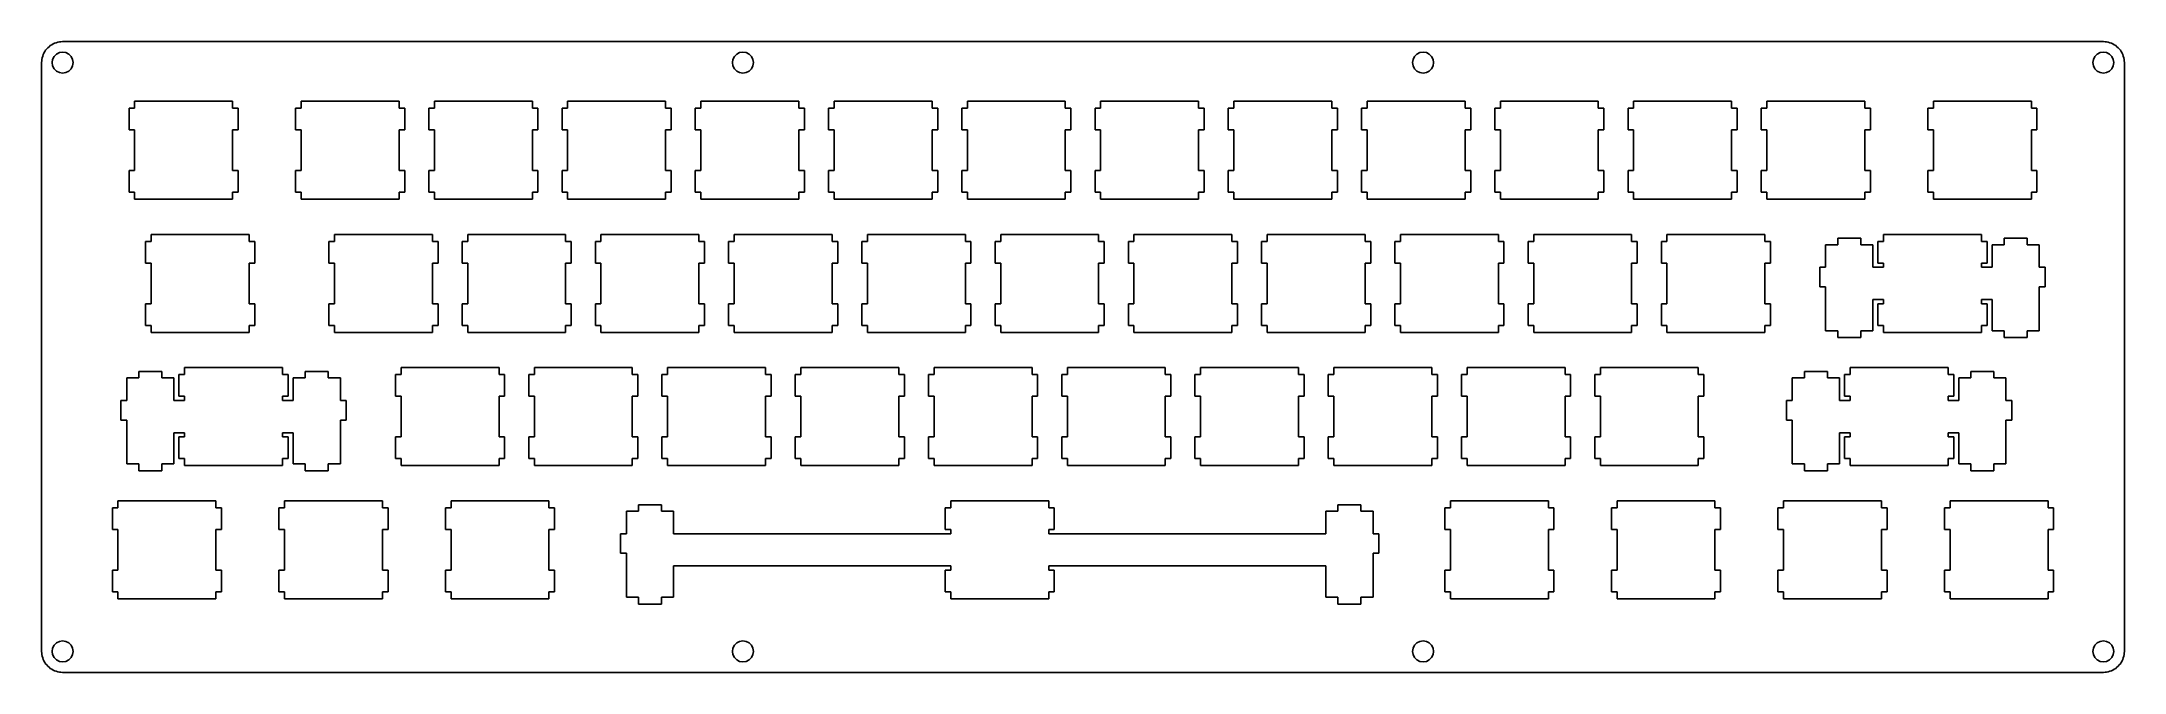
# Model space of a CAD drawing. Extents: x 0 to 298, y 0 to 90.
import ezdxf

# ---------------------------------------------------------------- set-up
doc = ezdxf.new("R2010")
doc.units = 0
doc.layers.get('0').update_dxf_attribs({"linetype": 'CONTINUOUS'})

msp = doc.modelspace()

# ---------------------------------------------------------------- linework, layer by layer
at = {"color": 0}
for p, q in [((0.81304, 89.2295), (0.97289, 89.4016)), ((0.97289, 89.4016), (1.14515, 89.5615)), ((1.14515, 89.5615), (1.33119, 89.7075)), ((1.33119, 89.7075), (1.52687, 89.837)), ((1.52687, 89.837), (1.7322, 89.9541)), ((1.7322, 89.9541), (1.94579, 90.0522)), ((1.94579, 90.0522), (2.16628, 90.1333)), ((2.16628, 90.1333), (2.39365, 90.1982)), ((2.39365, 90.1982), (2.62516, 90.2437)), ((2.62516, 90.2437), (2.85943, 90.2712)), ((2.85943, 90.2712), (3.09507, 90.2808)), ((3.09507, 90.2808), (294.846, 90.2794)), ((294.846, 90.2794), (295.081, 90.2712)), ((295.081, 90.2712), (295.315, 90.2437)), ((295.315, 90.2437), (295.545, 90.1982)), ((295.545, 90.1982), (295.772, 90.1333)), ((295.772, 90.1333), (295.994, 90.0522)), ((295.994, 90.0522), (296.207, 89.9541)), ((296.207, 89.9541), (296.413, 89.837)), ((296.413, 89.837), (296.609, 89.7075)), ((296.609, 89.7075), (296.794, 89.5615)), ((296.794, 89.5615), (296.967, 89.4016)), ((296.967, 89.4016), (297.127, 89.2295)), ((0.09371, 3.07992), (0.09508, 87.2793)), ((0.09508, 87.2793), (0.10335, 87.515)), ((0.10335, 87.515), (0.13091, 87.7492)), ((0.13091, 87.7492), (0.17639, 87.981)), ((0.17639, 87.981), (0.24116, 88.2082)), ((0.24116, 88.2082), (0.32246, 88.4287)), ((0.32246, 88.4287), (0.4203, 88.6425)), ((0.4203, 88.6425), (0.53744, 88.8478)), ((0.53744, 88.8478), (0.66697, 89.0432)), ((0.66697, 89.0432), (0.81304, 89.2295)), ((1.66743, 87.744), (1.59439, 87.2793)), ((1.59439, 87.2793), (1.66743, 86.8165)), ((1.88102, 88.1613), (1.66743, 87.744)), ((1.66743, 86.8165), (1.88102, 86.3988)), ((2.21313, 88.4936), (1.88102, 88.1613)), ((1.88102, 86.3988), (2.21313, 86.0668)), ((2.63067, 88.707), (2.21313, 88.4936)), ((3.09507, 88.7801), (2.63067, 88.707)), ((3.55808, 88.707), (3.09507, 88.7801)), ((3.97563, 88.4936), (3.55808, 88.707)), ((4.30773, 88.1613), (3.97563, 88.4936)), ((3.97563, 86.0668), (4.30773, 86.3988)), ((4.52134, 87.744), (4.30773, 88.1613)), ((4.30773, 86.3988), (4.52134, 86.8165)), ((4.59437, 87.2793), (4.52134, 87.744)), ((4.52134, 86.8165), (4.59437, 87.2793)), ((98.9182, 87.744), (98.8452, 87.2793)), ((98.8452, 87.2793), (98.9182, 86.8165)), ((99.1306, 88.1613), (98.9182, 87.744)), ((98.9182, 86.8165), (99.1306, 86.3988)), ((99.4625, 88.4936), (99.1306, 88.1613)), ((99.1306, 86.3988), (99.4625, 86.0668)), ((99.8802, 88.707), (99.4625, 88.4936)), ((100.344, 88.7801), (99.8802, 88.707)), ((100.808, 88.707), (100.344, 88.7801)), ((101.226, 88.4936), (100.808, 88.707)), ((101.557, 88.1613), (101.226, 88.4936)), ((101.226, 86.0668), (101.557, 86.3988)), ((101.771, 87.744), (101.557, 88.1613)), ((101.557, 86.3988), (101.771, 86.8165)), ((101.845, 87.2793), (101.771, 87.744)), ((101.771, 86.8165), (101.845, 87.2793)), ((196.169, 87.744), (196.095, 87.2793)), ((196.095, 87.2793), (196.169, 86.8165)), ((196.382, 88.1613), (196.169, 87.744)), ((196.169, 86.8165), (196.382, 86.3988)), ((196.712, 88.4936), (196.382, 88.1613)), ((196.382, 86.3988), (196.712, 86.0668)), ((197.131, 88.707), (196.712, 88.4936)), ((197.594, 88.7801), (197.131, 88.707)), ((198.059, 88.707), (197.594, 88.7801)), ((198.476, 88.4936), (198.059, 88.707)), ((198.808, 88.1613), (198.476, 88.4936)), ((198.476, 86.0668), (198.808, 86.3988)), ((199.022, 87.744), (198.808, 88.1613)), ((198.808, 86.3988), (199.022, 86.8165)), ((199.095, 87.2793), (199.022, 87.744)), ((199.022, 86.8165), (199.095, 87.2793)), ((293.419, 87.744), (293.346, 87.2793)), ((293.346, 87.2793), (293.419, 86.8165)), ((293.632, 88.1613), (293.419, 87.744)), ((293.419, 86.8165), (293.632, 86.3988)), ((293.963, 88.4936), (293.632, 88.1613)), ((293.632, 86.3988), (293.963, 86.0668)), ((294.382, 88.707), (293.963, 88.4936)), ((294.846, 88.7801), (294.382, 88.707)), ((295.308, 88.707), (294.846, 88.7801)), ((295.727, 88.4936), (295.308, 88.707)), ((296.059, 88.1613), (295.727, 88.4936)), ((295.727, 86.0668), (296.059, 86.3988)), ((296.271, 87.744), (296.059, 88.1613)), ((296.059, 86.3988), (296.271, 86.8165)), ((296.346, 87.2793), (296.271, 87.744)), ((296.271, 86.8165), (296.346, 87.2793)), ((297.127, 89.2295), (297.273, 89.0432)), ((297.273, 89.0432), (297.403, 88.8478)), ((297.403, 88.8478), (297.518, 88.6425)), ((297.518, 88.6425), (297.616, 88.4287)), ((297.616, 88.4287), (297.699, 88.2082)), ((297.699, 88.2082), (297.762, 87.981)), ((297.762, 87.981), (297.809, 87.7492)), ((297.809, 87.7492), (297.835, 87.515)), ((297.835, 87.515), (297.846, 87.2793)), ((297.846, 87.2793), (297.846, 3.07854)), ((2.21313, 86.0668), (2.63067, 85.8531)), ((2.63067, 85.8531), (3.09507, 85.78)), ((3.09507, 85.78), (3.55808, 85.8531)), ((3.55808, 85.8531), (3.97563, 86.0668)), ((99.4625, 86.0668), (99.8802, 85.8531)), ((99.8802, 85.8531), (100.344, 85.78)), ((100.344, 85.78), (100.808, 85.8531)), ((100.808, 85.8531), (101.226, 86.0668)), ((196.712, 86.0668), (197.131, 85.8531)), ((197.131, 85.8531), (197.594, 85.78)), ((197.594, 85.78), (198.059, 85.8531)), ((198.059, 85.8531), (198.476, 86.0668)), ((293.963, 86.0668), (294.382, 85.8531)), ((294.382, 85.8531), (294.846, 85.78)), ((294.846, 85.78), (295.308, 85.8531)), ((295.308, 85.8531), (295.727, 86.0668)), ((13.3821, 80.7558), (12.5815, 80.7558)), ((12.5815, 80.7558), (12.5815, 77.6552)), ((13.3821, 81.7563), (13.3821, 80.7558)), ((27.3816, 81.7563), (13.3821, 81.7563)), ((27.3816, 80.7558), (27.3816, 81.7563)), ((28.1823, 80.7558), (27.3816, 80.7558)), ((28.1823, 77.6552), (28.1823, 80.7558)), ((37.1948, 80.7558), (36.3954, 80.7558)), ((36.3954, 80.7558), (36.3954, 77.6552)), ((37.1948, 81.7563), (37.1948, 80.7558)), ((51.1941, 81.7563), (37.1948, 81.7563)), ((51.1941, 80.7558), (51.1941, 81.7563)), ((51.9949, 80.7558), (51.1941, 80.7558)), ((51.9949, 77.6552), (51.9949, 80.7558)), ((56.2448, 80.7558), (55.4454, 80.7558)), ((55.4454, 80.7558), (55.4454, 77.6552)), ((56.2448, 81.7563), (56.2448, 80.7558)), ((70.2441, 81.7563), (56.2448, 81.7563)), ((70.2441, 80.7558), (70.2441, 81.7563)), ((71.0449, 80.7558), (70.2441, 80.7558)), ((71.0449, 77.6552), (71.0449, 80.7558)), ((75.2948, 80.7558), (74.4954, 80.7558)), ((74.4954, 80.7558), (74.4954, 77.6552)), ((75.2948, 81.7563), (75.2948, 80.7558)), ((89.2941, 81.7563), (75.2948, 81.7563)), ((89.2941, 80.7558), (89.2941, 81.7563)), ((90.0949, 80.7558), (89.2941, 80.7558)), ((90.0949, 77.6552), (90.0949, 80.7558)), ((94.3448, 80.7558), (93.5454, 80.7558)), ((93.5454, 80.7558), (93.5454, 77.6552)), ((94.3448, 81.7563), (94.3448, 80.7558)), ((108.344, 81.7563), (94.3448, 81.7563)), ((108.344, 80.7558), (108.344, 81.7563)), ((109.145, 80.7558), (108.344, 80.7558)), ((109.145, 77.6552), (109.145, 80.7558)), ((113.395, 80.7558), (112.595, 80.7558)), ((112.595, 80.7558), (112.595, 77.6552)), ((113.395, 81.7563), (113.395, 80.7558)), ((127.394, 81.7563), (113.395, 81.7563)), ((127.394, 80.7558), (127.394, 81.7563)), ((128.195, 80.7558), (127.394, 80.7558)), ((128.195, 77.6552), (128.195, 80.7558)), ((132.445, 80.7558), (131.644, 80.7558)), ((131.644, 80.7558), (131.644, 77.6552)), ((132.445, 81.7563), (132.445, 80.7558)), ((146.444, 81.7563), (132.445, 81.7563)), ((146.444, 80.7558), (146.444, 81.7563)), ((147.245, 80.7558), (146.444, 80.7558)), ((147.245, 77.6552), (147.245, 80.7558)), ((151.495, 80.7558), (150.695, 80.7558)), ((150.695, 80.7558), (150.695, 77.6552)), ((151.495, 81.7563), (151.495, 80.7558)), ((165.494, 81.7563), (151.495, 81.7563)), ((165.494, 80.7558), (165.494, 81.7563)), ((166.295, 80.7558), (165.494, 80.7558)), ((166.295, 77.6552), (166.295, 80.7558)), ((170.545, 80.7558), (169.745, 80.7558)), ((169.745, 80.7558), (169.745, 77.6552)), ((170.545, 81.7563), (170.545, 80.7558)), ((184.544, 81.7563), (170.545, 81.7563)), ((184.544, 80.7558), (184.544, 81.7563)), ((185.345, 80.7558), (184.544, 80.7558)), ((185.345, 77.6552), (185.345, 80.7558)), ((189.595, 80.7558), (188.795, 80.7558)), ((188.795, 80.7558), (188.795, 77.6552)), ((189.595, 81.7563), (189.595, 80.7558)), ((203.594, 81.7563), (189.595, 81.7563)), ((203.594, 80.7558), (203.594, 81.7563)), ((204.395, 80.7558), (203.594, 80.7558)), ((204.395, 77.6552), (204.395, 80.7558)), ((208.645, 80.7558), (207.845, 80.7558)), ((207.845, 80.7558), (207.845, 77.6552)), ((208.645, 81.7563), (208.645, 80.7558)), ((222.644, 81.7563), (208.645, 81.7563)), ((222.644, 80.7558), (222.644, 81.7563)), ((223.445, 80.7558), (222.644, 80.7558)), ((223.445, 77.6552), (223.445, 80.7558)), ((227.695, 80.7558), (226.895, 80.7558)), ((226.895, 80.7558), (226.895, 77.6552)), ((227.695, 81.7563), (227.695, 80.7558)), ((241.694, 81.7563), (227.695, 81.7563)), ((241.694, 80.7558), (241.694, 81.7563)), ((242.495, 80.7558), (241.694, 80.7558)), ((242.495, 77.6552), (242.495, 80.7558)), ((246.745, 80.7558), (245.945, 80.7558)), ((245.945, 80.7558), (245.945, 77.6552)), ((246.745, 81.7563), (246.745, 80.7558)), ((260.744, 81.7563), (246.745, 81.7563)), ((260.744, 80.7558), (260.744, 81.7563)), ((261.545, 80.7558), (260.744, 80.7558)), ((261.545, 77.6552), (261.545, 80.7558)), ((270.557, 80.7558), (269.756, 80.7558)), ((269.756, 80.7558), (269.756, 77.6552)), ((270.557, 81.7563), (270.557, 80.7558)), ((284.557, 81.7563), (270.557, 81.7563)), ((284.557, 80.7558), (284.557, 81.7563)), ((285.357, 80.7558), (284.557, 80.7558)), ((285.357, 77.6552), (285.357, 80.7558)), ((12.5815, 77.6552), (13.3821, 77.6552)), ((13.3821, 77.6552), (13.3821, 71.8566)), ((27.3816, 71.8566), (27.3816, 77.6552)), ((27.3816, 77.6552), (28.1823, 77.6552)), ((36.3954, 77.6552), (37.1948, 77.6552)), ((37.1948, 77.6552), (37.1948, 71.8566)), ((51.1941, 71.8566), (51.1941, 77.6552)), ((51.1941, 77.6552), (51.9949, 77.6552)), ((55.4454, 77.6552), (56.2448, 77.6552)), ((56.2448, 77.6552), (56.2448, 71.8566)), ((70.2441, 71.8566), (70.2441, 77.6552)), ((70.2441, 77.6552), (71.0449, 77.6552)), ((74.4954, 77.6552), (75.2948, 77.6552)), ((75.2948, 77.6552), (75.2948, 71.8566)), ((89.2941, 71.8566), (89.2941, 77.6552)), ((89.2941, 77.6552), (90.0949, 77.6552)), ((93.5454, 77.6552), (94.3448, 77.6552)), ((94.3448, 77.6552), (94.3448, 71.8566)), ((108.344, 71.8566), (108.344, 77.6552)), ((108.344, 77.6552), (109.145, 77.6552)), ((112.595, 77.6552), (113.395, 77.6552)), ((113.395, 77.6552), (113.395, 71.8566)), ((127.394, 71.8566), (127.394, 77.6552)), ((127.394, 77.6552), (128.195, 77.6552)), ((131.644, 77.6552), (132.445, 77.6552)), ((132.445, 77.6552), (132.445, 71.8566)), ((146.444, 71.8566), (146.444, 77.6552)), ((146.444, 77.6552), (147.245, 77.6552)), ((150.695, 77.6552), (151.495, 77.6552)), ((151.495, 77.6552), (151.495, 71.8566)), ((165.494, 71.8566), (165.494, 77.6552)), ((165.494, 77.6552), (166.295, 77.6552)), ((169.745, 77.6552), (170.545, 77.6552)), ((170.545, 77.6552), (170.545, 71.8566)), ((184.544, 71.8566), (184.544, 77.6552)), ((184.544, 77.6552), (185.345, 77.6552)), ((188.795, 77.6552), (189.595, 77.6552)), ((189.595, 77.6552), (189.595, 71.8566)), ((203.594, 71.8566), (203.594, 77.6552)), ((203.594, 77.6552), (204.395, 77.6552)), ((207.845, 77.6552), (208.645, 77.6552)), ((208.645, 77.6552), (208.645, 71.8566)), ((222.644, 71.8566), (222.644, 77.6552)), ((222.644, 77.6552), (223.445, 77.6552)), ((226.895, 77.6552), (227.695, 77.6552)), ((227.695, 77.6552), (227.695, 71.8566)), ((241.694, 71.8566), (241.694, 77.6552)), ((241.694, 77.6552), (242.495, 77.6552)), ((245.945, 77.6552), (246.745, 77.6552)), ((246.745, 77.6552), (246.745, 71.8566)), ((260.744, 71.8566), (260.744, 77.6552)), ((260.744, 77.6552), (261.545, 77.6552)), ((269.756, 77.6552), (270.557, 77.6552)), ((270.557, 77.6552), (270.557, 71.8566)), ((284.557, 71.8566), (284.557, 77.6552)), ((284.557, 77.6552), (285.357, 77.6552)), ((13.3821, 71.8566), (12.5815, 71.8566)), ((12.5815, 71.8566), (12.5815, 68.7546)), ((28.1823, 71.8566), (27.3816, 71.8566)), ((28.1823, 68.7546), (28.1823, 71.8566)), ((37.1948, 71.8566), (36.3954, 71.8566)), ((36.3954, 71.8566), (36.3954, 68.7546)), ((51.9949, 71.8566), (51.1941, 71.8566)), ((51.9949, 68.7546), (51.9949, 71.8566)), ((56.2448, 71.8566), (55.4454, 71.8566)), ((55.4454, 71.8566), (55.4454, 68.7546)), ((71.0449, 71.8566), (70.2441, 71.8566)), ((71.0449, 68.7546), (71.0449, 71.8566)), ((75.2948, 71.8566), (74.4954, 71.8566)), ((74.4954, 71.8566), (74.4954, 68.7546)), ((90.0949, 71.8566), (89.2941, 71.8566)), ((90.0949, 68.7546), (90.0949, 71.8566)), ((94.3448, 71.8566), (93.5454, 71.8566)), ((93.5454, 71.8566), (93.5454, 68.7546)), ((109.145, 71.8566), (108.344, 71.8566)), ((109.145, 68.7546), (109.145, 71.8566)), ((113.395, 71.8566), (112.595, 71.8566)), ((112.595, 71.8566), (112.595, 68.7546)), ((128.195, 71.8566), (127.394, 71.8566)), ((128.195, 68.7546), (128.195, 71.8566)), ((132.445, 71.8566), (131.644, 71.8566)), ((131.644, 71.8566), (131.644, 68.7546)), ((147.245, 71.8566), (146.444, 71.8566)), ((147.245, 68.7546), (147.245, 71.8566)), ((151.495, 71.8566), (150.695, 71.8566)), ((150.695, 71.8566), (150.695, 68.7546)), ((166.295, 71.8566), (165.494, 71.8566)), ((166.295, 68.7546), (166.295, 71.8566)), ((170.545, 71.8566), (169.745, 71.8566)), ((169.745, 71.8566), (169.745, 68.7546)), ((185.345, 71.8566), (184.544, 71.8566)), ((185.345, 68.7546), (185.345, 71.8566)), ((189.595, 71.8566), (188.795, 71.8566)), ((188.795, 71.8566), (188.795, 68.7546)), ((204.395, 71.8566), (203.594, 71.8566)), ((204.395, 68.7546), (204.395, 71.8566)), ((208.645, 71.8566), (207.845, 71.8566)), ((207.845, 71.8566), (207.845, 68.7546)), ((223.445, 71.8566), (222.644, 71.8566)), ((223.445, 68.7546), (223.445, 71.8566)), ((227.695, 71.8566), (226.895, 71.8566)), ((226.895, 71.8566), (226.895, 68.7546)), ((242.495, 71.8566), (241.694, 71.8566)), ((242.495, 68.7546), (242.495, 71.8566)), ((246.745, 71.8566), (245.945, 71.8566)), ((245.945, 71.8566), (245.945, 68.7546)), ((261.545, 71.8566), (260.744, 71.8566)), ((261.545, 68.7546), (261.545, 71.8566)), ((270.557, 71.8566), (269.756, 71.8566)), ((269.756, 71.8566), (269.756, 68.7546)), ((285.357, 71.8566), (284.557, 71.8566)), ((285.357, 68.7546), (285.357, 71.8566)), ((12.5815, 68.7546), (13.3821, 68.7546)), ((13.3821, 68.7546), (13.3821, 67.7556)), ((27.3816, 67.7556), (27.3816, 68.7546)), ((27.3816, 68.7546), (28.1823, 68.7546)), ((36.3954, 68.7546), (37.1948, 68.7546)), ((37.1948, 68.7546), (37.1948, 67.7556)), ((51.1941, 67.7556), (51.1941, 68.7546)), ((51.1941, 68.7546), (51.9949, 68.7546)), ((55.4454, 68.7546), (56.2448, 68.7546)), ((56.2448, 68.7546), (56.2448, 67.7556)), ((70.2441, 67.7556), (70.2441, 68.7546)), ((70.2441, 68.7546), (71.0449, 68.7546)), ((74.4954, 68.7546), (75.2948, 68.7546)), ((75.2948, 68.7546), (75.2948, 67.7556)), ((89.2941, 67.7556), (89.2941, 68.7546)), ((89.2941, 68.7546), (90.0949, 68.7546)), ((93.5454, 68.7546), (94.3448, 68.7546)), ((94.3448, 68.7546), (94.3448, 67.7556)), ((108.344, 67.7556), (108.344, 68.7546)), ((108.344, 68.7546), (109.145, 68.7546)), ((112.595, 68.7546), (113.395, 68.7546)), ((113.395, 68.7546), (113.395, 67.7556)), ((127.394, 67.7556), (127.394, 68.7546)), ((127.394, 68.7546), (128.195, 68.7546)), ((131.644, 68.7546), (132.445, 68.7546)), ((132.445, 68.7546), (132.445, 67.7556)), ((146.444, 67.7556), (146.444, 68.7546)), ((146.444, 68.7546), (147.245, 68.7546)), ((150.695, 68.7546), (151.495, 68.7546)), ((151.495, 68.7546), (151.495, 67.7556)), ((165.494, 67.7556), (165.494, 68.7546)), ((165.494, 68.7546), (166.295, 68.7546)), ((169.745, 68.7546), (170.545, 68.7546)), ((170.545, 68.7546), (170.545, 67.7556)), ((184.544, 67.7556), (184.544, 68.7546)), ((184.544, 68.7546), (185.345, 68.7546)), ((188.795, 68.7546), (189.595, 68.7546)), ((189.595, 68.7546), (189.595, 67.7556)), ((203.594, 67.7556), (203.594, 68.7546)), ((203.594, 68.7546), (204.395, 68.7546)), ((207.845, 68.7546), (208.645, 68.7546)), ((208.645, 68.7546), (208.645, 67.7556)), ((222.644, 67.7556), (222.644, 68.7546)), ((222.644, 68.7546), (223.445, 68.7546)), ((226.895, 68.7546), (227.695, 68.7546)), ((227.695, 68.7546), (227.695, 67.7556)), ((241.694, 67.7556), (241.694, 68.7546)), ((241.694, 68.7546), (242.495, 68.7546)), ((245.945, 68.7546), (246.745, 68.7546)), ((246.745, 68.7546), (246.745, 67.7556)), ((260.744, 67.7556), (260.744, 68.7546)), ((260.744, 68.7546), (261.545, 68.7546)), ((269.756, 68.7546), (270.557, 68.7546)), ((270.557, 68.7546), (270.557, 67.7556)), ((284.557, 67.7556), (284.557, 68.7546)), ((284.557, 68.7546), (285.357, 68.7546)), ((13.3821, 67.7556), (27.3816, 67.7556)), ((37.1948, 67.7556), (51.1941, 67.7556)), ((56.2448, 67.7556), (70.2441, 67.7556)), ((75.2948, 67.7556), (89.2941, 67.7556)), ((94.3448, 67.7556), (108.344, 67.7556)), ((113.395, 67.7556), (127.394, 67.7556)), ((132.445, 67.7556), (146.444, 67.7556)), ((151.495, 67.7556), (165.494, 67.7556)), ((170.545, 67.7556), (184.544, 67.7556)), ((189.595, 67.7556), (203.594, 67.7556)), ((208.645, 67.7556), (222.644, 67.7556)), ((227.695, 67.7556), (241.694, 67.7556)), ((246.745, 67.7556), (260.744, 67.7556)), ((270.557, 67.7556), (284.557, 67.7556)), ((15.7634, 62.7048), (15.7634, 61.7044)), ((29.7629, 62.7048), (15.7634, 62.7048)), ((29.7629, 61.7044), (29.7629, 62.7048)), ((41.9573, 62.7048), (41.9573, 61.7044)), ((55.9566, 62.7048), (41.9573, 62.7048)), ((55.9566, 61.7044), (55.9566, 62.7048)), ((61.0073, 62.7048), (61.0073, 61.7044)), ((75.0066, 62.7048), (61.0073, 62.7048)), ((75.0066, 61.7044), (75.0066, 62.7048)), ((80.0573, 62.7048), (80.0573, 61.7044)), ((94.0566, 62.7048), (80.0573, 62.7048)), ((94.0566, 61.7044), (94.0566, 62.7048)), ((99.1073, 62.7048), (99.1073, 61.7044)), ((113.107, 62.7048), (99.1073, 62.7048)), ((113.107, 61.7044), (113.107, 62.7048)), ((118.157, 62.7048), (118.157, 61.7044)), ((132.157, 62.7048), (118.157, 62.7048)), ((132.157, 61.7044), (132.157, 62.7048)), ((137.207, 62.7048), (137.207, 61.7044)), ((151.207, 62.7048), (137.207, 62.7048)), ((151.207, 61.7044), (151.207, 62.7048)), ((156.257, 62.7048), (156.257, 61.7044)), ((170.257, 62.7048), (156.257, 62.7048)), ((170.257, 61.7044), (170.257, 62.7048)), ((175.307, 62.7048), (175.307, 61.7044)), ((189.307, 62.7048), (175.307, 62.7048)), ((189.307, 61.7044), (189.307, 62.7048)), ((194.357, 62.7048), (194.357, 61.7044)), ((208.357, 62.7048), (194.357, 62.7048)), ((208.357, 61.7044), (208.357, 62.7048)), ((213.407, 62.7048), (213.407, 61.7044)), ((227.407, 62.7048), (213.407, 62.7048)), ((227.407, 61.7044), (227.407, 62.7048)), ((232.457, 62.7048), (232.457, 61.7044)), ((246.457, 62.7048), (232.457, 62.7048)), ((246.457, 61.7044), (246.457, 62.7048)), ((263.414, 62.7048), (263.414, 61.7044)), ((277.413, 62.7048), (263.414, 62.7048)), ((277.413, 61.7044), (277.413, 62.7048)), ((15.7634, 61.7044), (14.9628, 61.7044)), ((14.9628, 61.7044), (14.9628, 58.6052)), ((30.5621, 61.7044), (29.7629, 61.7044)), ((30.5621, 58.6052), (30.5621, 61.7044)), ((41.9573, 61.7044), (41.1565, 61.7044)), ((41.1565, 61.7044), (41.1565, 58.6052)), ((56.7574, 61.7044), (55.9566, 61.7044)), ((56.7574, 58.6052), (56.7574, 61.7044)), ((61.0073, 61.7044), (60.2051, 61.7044)), ((60.2051, 61.7044), (60.2051, 58.6052)), ((75.8074, 61.7044), (75.0066, 61.7044)), ((75.8074, 58.6052), (75.8074, 61.7044)), ((80.0573, 61.7044), (79.2565, 61.7044)), ((79.2565, 61.7044), (79.2565, 58.6052)), ((94.8574, 61.7044), (94.0566, 61.7044)), ((94.8574, 58.6052), (94.8574, 61.7044)), ((99.1073, 61.7044), (98.3065, 61.7044)), ((98.3065, 61.7044), (98.3065, 58.6052)), ((113.907, 61.7044), (113.107, 61.7044)), ((113.907, 58.6052), (113.907, 61.7044)), ((118.157, 61.7044), (117.356, 61.7044)), ((117.356, 61.7044), (117.356, 58.6052)), ((132.957, 61.7044), (132.157, 61.7044)), ((132.957, 58.6052), (132.957, 61.7044)), ((137.207, 61.7044), (136.406, 61.7044)), ((136.406, 61.7044), (136.406, 58.6052)), ((152.007, 61.7044), (151.207, 61.7044)), ((152.007, 58.6052), (152.007, 61.7044)), ((156.257, 61.7044), (155.456, 61.7044)), ((155.456, 61.7044), (155.456, 58.6052)), ((171.057, 61.7044), (170.257, 61.7044)), ((171.057, 58.6052), (171.057, 61.7044)), ((175.307, 61.7044), (174.506, 61.7044)), ((174.506, 61.7044), (174.506, 58.6052)), ((190.107, 61.7044), (189.307, 61.7044)), ((190.107, 58.6052), (190.107, 61.7044)), ((194.357, 61.7044), (193.556, 61.7044)), ((193.556, 61.7044), (193.556, 58.6052)), ((209.157, 61.7044), (208.357, 61.7044)), ((209.157, 58.6052), (209.157, 61.7044)), ((213.407, 61.7044), (212.606, 61.7044)), ((212.606, 61.7044), (212.606, 58.6052)), ((228.207, 61.7044), (227.407, 61.7044)), ((228.207, 58.6052), (228.207, 61.7044)), ((232.457, 61.7044), (231.656, 61.7044)), ((231.656, 61.7044), (231.656, 58.6052)), ((247.257, 61.7044), (246.457, 61.7044)), ((247.257, 58.6052), (247.257, 61.7044)), ((256.862, 61.2345), (255.138, 61.2345)), ((255.138, 61.2345), (255.138, 58.0044)), ((260.163, 62.1552), (256.862, 62.1552)), ((256.862, 62.1552), (256.862, 61.2345)), ((260.163, 61.2345), (260.163, 62.1552)), ((261.888, 61.2345), (260.163, 61.2345)), ((261.888, 58.0044), (261.888, 61.2345)), ((263.414, 61.7044), (262.613, 61.7044)), ((262.613, 61.7044), (262.613, 58.6052)), ((278.212, 61.7044), (277.413, 61.7044)), ((278.212, 58.6052), (278.212, 61.7044)), ((280.662, 61.2345), (278.938, 61.2345)), ((278.938, 61.2345), (278.938, 58.0044)), ((283.963, 62.1552), (280.662, 62.1552)), ((280.662, 62.1552), (280.662, 61.2345)), ((283.963, 61.2345), (283.963, 62.1552)), ((285.688, 61.2345), (283.963, 61.2345)), ((285.688, 58.0044), (285.688, 61.2345)), ((14.9628, 58.6052), (15.7634, 58.6052)), ((15.7634, 58.6052), (15.7634, 52.8052)), ((29.7629, 52.8052), (29.7629, 58.6052)), ((29.7629, 58.6052), (30.5621, 58.6052)), ((41.1565, 58.6052), (41.9573, 58.6052)), ((41.9573, 58.6052), (41.9573, 52.8052)), ((55.9566, 52.8052), (55.9566, 58.6052)), ((55.9566, 58.6052), (56.7574, 58.6052)), ((60.2051, 58.6052), (61.0073, 58.6052)), ((61.0073, 58.6052), (61.0073, 52.8052)), ((75.0066, 52.8052), (75.0066, 58.6052)), ((75.0066, 58.6052), (75.8074, 58.6052)), ((79.2565, 58.6052), (80.0573, 58.6052)), ((80.0573, 58.6052), (80.0573, 52.8052)), ((94.0566, 52.8052), (94.0566, 58.6052)), ((94.0566, 58.6052), (94.8574, 58.6052)), ((98.3065, 58.6052), (99.1073, 58.6052)), ((99.1073, 58.6052), (99.1073, 52.8052)), ((113.107, 52.8052), (113.107, 58.6052)), ((113.107, 58.6052), (113.907, 58.6052)), ((117.356, 58.6052), (118.157, 58.6052)), ((118.157, 58.6052), (118.157, 52.8052)), ((132.157, 52.8052), (132.157, 58.6052)), ((132.157, 58.6052), (132.957, 58.6052)), ((136.406, 58.6052), (137.207, 58.6052)), ((137.207, 58.6052), (137.207, 52.8052)), ((151.207, 52.8052), (151.207, 58.6052)), ((151.207, 58.6052), (152.007, 58.6052)), ((155.456, 58.6052), (156.257, 58.6052)), ((156.257, 58.6052), (156.257, 52.8052)), ((170.257, 52.8052), (170.257, 58.6052)), ((170.257, 58.6052), (171.057, 58.6052)), ((174.506, 58.6052), (175.307, 58.6052)), ((175.307, 58.6052), (175.307, 52.8052)), ((189.307, 52.8052), (189.307, 58.6052)), ((189.307, 58.6052), (190.107, 58.6052)), ((193.556, 58.6052), (194.357, 58.6052)), ((194.357, 58.6052), (194.357, 52.8052)), ((208.357, 52.8052), (208.357, 58.6052)), ((208.357, 58.6052), (209.157, 58.6052)), ((212.606, 58.6052), (213.407, 58.6052)), ((213.407, 58.6052), (213.407, 52.8052)), ((227.407, 52.8052), (227.407, 58.6052)), ((227.407, 58.6052), (228.207, 58.6052)), ((231.656, 58.6052), (232.457, 58.6052)), ((232.457, 58.6052), (232.457, 52.8052)), ((246.457, 52.8052), (246.457, 58.6052)), ((246.457, 58.6052), (247.257, 58.6052)), ((255.138, 58.0044), (254.313, 58.0044)), ((254.313, 58.0044), (254.313, 55.2041)), ((263.414, 58.0044), (261.888, 58.0044)), ((262.613, 58.6052), (263.414, 58.6052)), ((263.414, 58.6052), (263.414, 58.0044)), ((277.413, 58.0044), (277.413, 58.6052)), ((277.413, 58.6052), (278.212, 58.6052)), ((278.938, 58.0044), (277.413, 58.0044)), ((286.513, 58.0044), (285.688, 58.0044)), ((286.513, 55.2041), (286.513, 58.0044)), ((254.313, 55.2041), (255.138, 55.2041)), ((255.138, 55.2041), (255.138, 48.9342)), ((285.688, 48.9342), (285.688, 55.2041)), ((285.688, 55.2041), (286.513, 55.2041)), ((15.7634, 52.8052), (14.9628, 52.8052)), ((14.9628, 52.8052), (14.9628, 49.7046)), ((30.5621, 52.8052), (29.7629, 52.8052)), ((30.5621, 49.7046), (30.5621, 52.8052)), ((41.9573, 52.8052), (41.1565, 52.8052)), ((41.1565, 52.8052), (41.1565, 49.7046)), ((56.7574, 52.8052), (55.9566, 52.8052)), ((56.7574, 49.7046), (56.7574, 52.8052)), ((61.0073, 52.8052), (60.2051, 52.8052)), ((60.2051, 52.8052), (60.2051, 49.7046)), ((75.8074, 52.8052), (75.0066, 52.8052)), ((75.8074, 49.7046), (75.8074, 52.8052)), ((80.0573, 52.8052), (79.2565, 52.8052)), ((79.2565, 52.8052), (79.2565, 49.7046)), ((94.8574, 52.8052), (94.0566, 52.8052)), ((94.8574, 49.7046), (94.8574, 52.8052)), ((99.1073, 52.8052), (98.3065, 52.8052)), ((98.3065, 52.8052), (98.3065, 49.7046)), ((113.907, 52.8052), (113.107, 52.8052)), ((113.907, 49.7046), (113.907, 52.8052)), ((118.157, 52.8052), (117.356, 52.8052)), ((117.356, 52.8052), (117.356, 49.7046)), ((132.957, 52.8052), (132.157, 52.8052)), ((132.957, 49.7046), (132.957, 52.8052)), ((137.207, 52.8052), (136.406, 52.8052)), ((136.406, 52.8052), (136.406, 49.7046)), ((152.007, 52.8052), (151.207, 52.8052)), ((152.007, 49.7046), (152.007, 52.8052)), ((156.257, 52.8052), (155.456, 52.8052)), ((155.456, 52.8052), (155.456, 49.7046)), ((171.057, 52.8052), (170.257, 52.8052)), ((171.057, 49.7046), (171.057, 52.8052)), ((175.307, 52.8052), (174.506, 52.8052)), ((174.506, 52.8052), (174.506, 49.7046)), ((190.107, 52.8052), (189.307, 52.8052)), ((190.107, 49.7046), (190.107, 52.8052)), ((194.357, 52.8052), (193.556, 52.8052)), ((193.556, 52.8052), (193.556, 49.7046)), ((209.157, 52.8052), (208.357, 52.8052)), ((209.157, 49.7046), (209.157, 52.8052)), ((213.407, 52.8052), (212.606, 52.8052)), ((212.606, 52.8052), (212.606, 49.7046)), ((228.207, 52.8052), (227.407, 52.8052)), ((228.207, 49.7046), (228.207, 52.8052)), ((232.457, 52.8052), (231.656, 52.8052)), ((231.656, 52.8052), (231.656, 49.7046)), ((247.257, 52.8052), (246.457, 52.8052)), ((247.257, 49.7046), (247.257, 52.8052)), ((261.888, 48.9342), (261.888, 53.4046)), ((261.888, 53.4046), (263.414, 53.4046)), ((263.414, 52.8052), (262.613, 52.8052)), ((262.613, 52.8052), (262.613, 49.7046)), ((263.414, 53.4046), (263.414, 52.8052)), ((277.413, 52.8052), (277.413, 53.4046)), ((277.413, 53.4046), (278.938, 53.4046)), ((278.212, 52.8052), (277.413, 52.8052)), ((278.212, 49.7046), (278.212, 52.8052)), ((278.938, 53.4046), (278.938, 48.9342)), ((14.9628, 49.7046), (15.7634, 49.7046)), ((15.7634, 49.7046), (15.7634, 48.7056)), ((15.7634, 48.7056), (29.7629, 48.7056)), ((29.7629, 48.7056), (29.7629, 49.7046)), ((29.7629, 49.7046), (30.5621, 49.7046)), ((41.1565, 49.7046), (41.9573, 49.7046)), ((41.9573, 49.7046), (41.9573, 48.7056)), ((41.9573, 48.7056), (55.9566, 48.7056)), ((55.9566, 48.7056), (55.9566, 49.7046)), ((55.9566, 49.7046), (56.7574, 49.7046)), ((60.2051, 49.7046), (61.0073, 49.7046)), ((61.0073, 49.7046), (61.0073, 48.7056)), ((61.0073, 48.7056), (75.0066, 48.7056)), ((75.0066, 48.7056), (75.0066, 49.7046)), ((75.0066, 49.7046), (75.8074, 49.7046)), ((79.2565, 49.7046), (80.0573, 49.7046)), ((80.0573, 49.7046), (80.0573, 48.7056)), ((80.0573, 48.7056), (94.0566, 48.7056)), ((94.0566, 48.7056), (94.0566, 49.7046)), ((94.0566, 49.7046), (94.8574, 49.7046)), ((98.3065, 49.7046), (99.1073, 49.7046)), ((99.1073, 49.7046), (99.1073, 48.7056)), ((99.1073, 48.7056), (113.107, 48.7056)), ((113.107, 48.7056), (113.107, 49.7046)), ((113.107, 49.7046), (113.907, 49.7046)), ((117.356, 49.7046), (118.157, 49.7046)), ((118.157, 49.7046), (118.157, 48.7056)), ((118.157, 48.7056), (132.157, 48.7056)), ((132.157, 48.7056), (132.157, 49.7046)), ((132.157, 49.7046), (132.957, 49.7046)), ((136.406, 49.7046), (137.207, 49.7046)), ((137.207, 49.7046), (137.207, 48.7056)), ((137.207, 48.7056), (151.207, 48.7056)), ((151.207, 48.7056), (151.207, 49.7046)), ((151.207, 49.7046), (152.007, 49.7046)), ((155.456, 49.7046), (156.257, 49.7046)), ((156.257, 49.7046), (156.257, 48.7056)), ((156.257, 48.7056), (170.257, 48.7056)), ((170.257, 48.7056), (170.257, 49.7046)), ((170.257, 49.7046), (171.057, 49.7046)), ((174.506, 49.7046), (175.307, 49.7046)), ((175.307, 49.7046), (175.307, 48.7056)), ((175.307, 48.7056), (189.307, 48.7056)), ((189.307, 48.7056), (189.307, 49.7046)), ((189.307, 49.7046), (190.107, 49.7046)), ((193.556, 49.7046), (194.357, 49.7046)), ((194.357, 49.7046), (194.357, 48.7056)), ((194.357, 48.7056), (208.357, 48.7056)), ((208.357, 48.7056), (208.357, 49.7046)), ((208.357, 49.7046), (209.157, 49.7046)), ((212.606, 49.7046), (213.407, 49.7046)), ((213.407, 49.7046), (213.407, 48.7056)), ((213.407, 48.7056), (227.407, 48.7056)), ((227.407, 48.7056), (227.407, 49.7046)), ((227.407, 49.7046), (228.207, 49.7046)), ((231.656, 49.7046), (232.457, 49.7046)), ((232.457, 49.7046), (232.457, 48.7056)), ((232.457, 48.7056), (246.457, 48.7056)), ((246.457, 48.7056), (246.457, 49.7046)), ((246.457, 49.7046), (247.257, 49.7046)), ((255.138, 48.9342), (256.862, 48.9342)), ((256.862, 48.9342), (256.862, 47.9545)), ((256.862, 47.9545), (260.163, 47.9545)), ((260.163, 47.9545), (260.163, 48.9342)), ((260.163, 48.9342), (261.888, 48.9342)), ((262.613, 49.7046), (263.414, 49.7046)), ((263.414, 49.7046), (263.414, 48.7056)), ((263.414, 48.7056), (277.413, 48.7056)), ((277.413, 48.7056), (277.413, 49.7046)), ((277.413, 49.7046), (278.212, 49.7046)), ((278.938, 48.9342), (280.662, 48.9342)), ((280.662, 48.9342), (280.662, 47.9545)), ((280.662, 47.9545), (283.963, 47.9545)), ((283.963, 47.9545), (283.963, 48.9342)), ((283.963, 48.9342), (285.688, 48.9342)), ((13.9761, 42.1845), (12.2508, 42.1845)), ((12.2508, 42.1845), (12.2508, 38.9544)), ((17.2751, 43.1052), (13.9761, 43.1052)), ((13.9761, 43.1052), (13.9761, 42.1845)), ((17.2751, 42.1845), (17.2751, 43.1052)), ((19.0004, 42.1845), (17.2751, 42.1845)), ((19.0004, 38.9544), (19.0004, 42.1845)), ((20.5259, 42.6544), (19.7253, 42.6544)), ((19.7253, 42.6544), (19.7253, 39.5552)), ((20.5259, 43.6548), (20.5259, 42.6544)), ((34.5254, 43.6548), (20.5259, 43.6548)), ((34.5254, 42.6544), (34.5254, 43.6548)), ((35.3261, 42.6544), (34.5254, 42.6544)), ((35.3261, 39.5552), (35.3261, 42.6544)), ((37.7762, 42.1845), (36.0507, 42.1845)), ((36.0507, 42.1845), (36.0507, 38.9544)), ((41.0753, 43.1052), (37.7762, 43.1052)), ((37.7762, 43.1052), (37.7762, 42.1845)), ((41.0753, 42.1845), (41.0753, 43.1052)), ((42.8004, 42.1845), (41.0753, 42.1845)), ((42.8004, 38.9544), (42.8004, 42.1845)), ((51.4823, 42.6544), (50.6815, 42.6544)), ((50.6815, 42.6544), (50.6815, 39.5552)), ((51.4823, 43.6548), (51.4823, 42.6544)), ((65.4816, 43.6548), (51.4823, 43.6548)), ((65.4816, 42.6544), (65.4816, 43.6548)), ((66.2824, 42.6544), (65.4816, 42.6544)), ((66.2824, 39.5552), (66.2824, 42.6544)), ((70.5323, 42.6544), (69.7315, 42.6544)), ((69.7315, 42.6544), (69.7315, 39.5552)), ((70.5323, 43.6548), (70.5323, 42.6544)), ((84.5316, 43.6548), (70.5323, 43.6548)), ((84.5316, 42.6544), (84.5316, 43.6548)), ((85.3324, 42.6544), (84.5316, 42.6544)), ((85.3324, 39.5552), (85.3324, 42.6544)), ((89.5823, 42.6544), (88.7815, 42.6544)), ((88.7815, 42.6544), (88.7815, 39.5552)), ((89.5823, 43.6548), (89.5823, 42.6544)), ((103.582, 43.6548), (89.5823, 43.6548)), ((103.582, 42.6544), (103.582, 43.6548)), ((104.382, 42.6544), (103.582, 42.6544)), ((104.382, 39.5552), (104.382, 42.6544)), ((108.632, 42.6544), (107.831, 42.6544)), ((107.831, 42.6544), (107.831, 39.5552)), ((108.632, 43.6548), (108.632, 42.6544)), ((122.632, 43.6548), (108.632, 43.6548)), ((122.632, 42.6544), (122.632, 43.6548)), ((123.431, 42.6544), (122.632, 42.6544)), ((123.431, 39.5552), (123.431, 42.6544)), ((127.682, 42.6544), (126.881, 42.6544)), ((126.881, 42.6544), (126.881, 39.5552)), ((127.682, 43.6548), (127.682, 42.6544)), ((141.682, 43.6548), (127.682, 43.6548)), ((141.682, 42.6544), (141.682, 43.6548)), ((142.482, 42.6544), (141.682, 42.6544)), ((142.482, 39.5552), (142.482, 42.6544)), ((146.732, 42.6544), (145.931, 42.6544)), ((145.931, 42.6544), (145.931, 39.5552)), ((146.732, 43.6548), (146.732, 42.6544)), ((160.732, 43.6548), (146.732, 43.6548)), ((160.732, 42.6544), (160.732, 43.6548)), ((161.532, 42.6544), (160.732, 42.6544)), ((161.532, 39.5552), (161.532, 42.6544)), ((165.782, 42.6544), (164.981, 42.6544)), ((164.981, 42.6544), (164.981, 39.5552)), ((165.782, 43.6548), (165.782, 42.6544)), ((179.782, 43.6548), (165.782, 43.6548)), ((179.782, 42.6544), (179.782, 43.6548)), ((180.582, 42.6544), (179.782, 42.6544)), ((180.582, 39.5552), (180.582, 42.6544)), ((184.832, 42.6544), (184.031, 42.6544)), ((184.031, 42.6544), (184.031, 39.5552)), ((184.832, 43.6548), (184.832, 42.6544)), ((198.832, 43.6548), (184.832, 43.6548)), ((198.832, 42.6544), (198.832, 43.6548)), ((199.632, 42.6544), (198.832, 42.6544)), ((199.632, 39.5552), (199.632, 42.6544)), ((203.882, 42.6544), (203.081, 42.6544)), ((203.081, 42.6544), (203.081, 39.5552)), ((203.882, 43.6548), (203.882, 42.6544)), ((217.882, 43.6548), (203.882, 43.6548)), ((217.882, 42.6544), (217.882, 43.6548)), ((218.682, 42.6544), (217.882, 42.6544)), ((218.682, 39.5552), (218.682, 42.6544)), ((222.932, 42.6544), (222.131, 42.6544)), ((222.131, 42.6544), (222.131, 39.5552)), ((222.932, 43.6548), (222.932, 42.6544)), ((236.932, 43.6548), (222.932, 43.6548)), ((236.932, 42.6544), (236.932, 43.6548)), ((237.732, 42.6544), (236.932, 42.6544)), ((237.732, 39.5552), (237.732, 42.6544)), ((252.1, 42.1845), (250.376, 42.1845)), ((250.376, 42.1845), (250.376, 38.9544)), ((255.4, 43.1052), (252.1, 43.1052)), ((252.1, 43.1052), (252.1, 42.1845)), ((255.4, 42.1845), (255.4, 43.1052)), ((257.125, 42.1845), (255.4, 42.1845)), ((257.125, 38.9544), (257.125, 42.1845)), ((258.651, 42.6544), (257.85, 42.6544)), ((257.85, 42.6544), (257.85, 39.5552)), ((258.651, 43.6548), (258.651, 42.6544)), ((272.65, 43.6548), (258.651, 43.6548)), ((272.65, 42.6544), (272.65, 43.6548)), ((273.451, 42.6544), (272.65, 42.6544)), ((273.451, 39.5552), (273.451, 42.6544)), ((275.901, 42.1845), (274.176, 42.1845)), ((274.176, 42.1845), (274.176, 38.9544)), ((279.2, 43.1052), (275.901, 43.1052)), ((275.901, 43.1052), (275.901, 42.1845)), ((279.2, 42.1845), (279.2, 43.1052)), ((280.925, 42.1845), (279.2, 42.1845)), ((280.925, 38.9544), (280.925, 42.1845)), ((12.2508, 38.9544), (11.4253, 38.9544)), ((11.4253, 38.9544), (11.4253, 36.1541)), ((20.5259, 38.9544), (19.0004, 38.9544)), ((19.7253, 39.5552), (20.5259, 39.5552)), ((20.5259, 39.5552), (20.5259, 38.9544)), ((34.5254, 38.9544), (34.5254, 39.5552)), ((34.5254, 39.5552), (35.3261, 39.5552)), ((36.0507, 38.9544), (34.5254, 38.9544)), ((43.6259, 38.9544), (42.8004, 38.9544)), ((43.6259, 36.1541), (43.6259, 38.9544)), ((50.6815, 39.5552), (51.4823, 39.5552)), ((51.4823, 39.5552), (51.4823, 33.755)), ((65.4816, 33.755), (65.4816, 39.5552)), ((65.4816, 39.5552), (66.2824, 39.5552)), ((69.7315, 39.5552), (70.5323, 39.5552)), ((70.5323, 39.5552), (70.5323, 33.755)), ((84.5316, 33.755), (84.5316, 39.5552)), ((84.5316, 39.5552), (85.3324, 39.5552)), ((88.7815, 39.5552), (89.5823, 39.5552)), ((89.5823, 39.5552), (89.5823, 33.755)), ((103.582, 33.755), (103.582, 39.5552)), ((103.582, 39.5552), (104.382, 39.5552)), ((107.831, 39.5552), (108.632, 39.5552)), ((108.632, 39.5552), (108.632, 33.755)), ((122.632, 33.755), (122.632, 39.5552)), ((122.632, 39.5552), (123.431, 39.5552)), ((126.881, 39.5552), (127.682, 39.5552)), ((127.682, 39.5552), (127.682, 33.755)), ((141.682, 33.755), (141.682, 39.5552)), ((141.682, 39.5552), (142.482, 39.5552)), ((145.931, 39.5552), (146.732, 39.5552)), ((146.732, 39.5552), (146.732, 33.755)), ((160.732, 33.755), (160.732, 39.5552)), ((160.732, 39.5552), (161.532, 39.5552)), ((164.981, 39.5552), (165.782, 39.5552)), ((165.782, 39.5552), (165.782, 33.755)), ((179.782, 33.755), (179.782, 39.5552)), ((179.782, 39.5552), (180.582, 39.5552)), ((184.031, 39.5552), (184.832, 39.5552)), ((184.832, 39.5552), (184.832, 33.755)), ((198.832, 33.755), (198.832, 39.5552)), ((198.832, 39.5552), (199.632, 39.5552)), ((203.081, 39.5552), (203.882, 39.5552)), ((203.882, 39.5552), (203.882, 33.755)), ((217.882, 33.755), (217.882, 39.5552)), ((217.882, 39.5552), (218.682, 39.5552)), ((222.131, 39.5552), (222.932, 39.5552)), ((222.932, 39.5552), (222.932, 33.755)), ((236.932, 33.755), (236.932, 39.5552)), ((236.932, 39.5552), (237.732, 39.5552)), ((250.376, 38.9544), (249.55, 38.9544)), ((249.55, 38.9544), (249.55, 36.1541)), ((258.651, 38.9544), (257.125, 38.9544)), ((257.85, 39.5552), (258.651, 39.5552)), ((258.651, 39.5552), (258.651, 38.9544)), ((272.65, 38.9544), (272.65, 39.5552)), ((272.65, 39.5552), (273.451, 39.5552)), ((274.176, 38.9544), (272.65, 38.9544)), ((281.751, 38.9544), (280.925, 38.9544)), ((281.751, 36.1541), (281.751, 38.9544)), ((11.4253, 36.1541), (12.2508, 36.1541)), ((12.2508, 36.1541), (12.2508, 29.8855)), ((42.8004, 29.8855), (42.8004, 36.1541)), ((42.8004, 36.1541), (43.6259, 36.1541)), ((249.55, 36.1541), (250.376, 36.1541)), ((250.376, 36.1541), (250.376, 29.8855)), ((280.925, 29.8855), (280.925, 36.1541)), ((280.925, 36.1541), (281.751, 36.1541)), ((19.0004, 29.8855), (19.0004, 34.3545)), ((19.0004, 34.3545), (20.5259, 34.3545)), ((20.5259, 33.755), (19.7253, 33.755)), ((19.7253, 33.755), (19.7253, 30.6544)), ((20.5259, 34.3545), (20.5259, 33.755)), ((34.5254, 33.755), (34.5254, 34.3545)), ((34.5254, 34.3545), (36.0507, 34.3545)), ((35.3261, 33.755), (34.5254, 33.755)), ((35.3261, 30.6544), (35.3261, 33.755)), ((36.0507, 34.3545), (36.0507, 29.8855)), ((51.4823, 33.755), (50.6815, 33.755)), ((50.6815, 33.755), (50.6815, 30.6544)), ((66.2824, 33.755), (65.4816, 33.755)), ((66.2824, 30.6544), (66.2824, 33.755)), ((70.5323, 33.755), (69.7315, 33.755)), ((69.7315, 33.755), (69.7315, 30.6544)), ((85.3324, 33.755), (84.5316, 33.755)), ((85.3324, 30.6544), (85.3324, 33.755)), ((89.5823, 33.755), (88.7815, 33.755)), ((88.7815, 33.755), (88.7815, 30.6544)), ((104.382, 33.755), (103.582, 33.755)), ((104.382, 30.6544), (104.382, 33.755)), ((108.632, 33.755), (107.831, 33.755)), ((107.831, 33.755), (107.831, 30.6544)), ((123.431, 33.755), (122.632, 33.755)), ((123.431, 30.6544), (123.431, 33.755)), ((127.682, 33.755), (126.881, 33.755)), ((126.881, 33.755), (126.881, 30.6544)), ((142.482, 33.755), (141.682, 33.755)), ((142.482, 30.6544), (142.482, 33.755)), ((146.732, 33.755), (145.931, 33.755)), ((145.931, 33.755), (145.931, 30.6544)), ((161.532, 33.755), (160.732, 33.755)), ((161.532, 30.6544), (161.532, 33.755)), ((165.782, 33.755), (164.981, 33.755)), ((164.981, 33.755), (164.981, 30.6544)), ((180.582, 33.755), (179.782, 33.755)), ((180.582, 30.6544), (180.582, 33.755)), ((184.832, 33.755), (184.031, 33.755)), ((184.031, 33.755), (184.031, 30.6544)), ((199.632, 33.755), (198.832, 33.755)), ((199.632, 30.6544), (199.632, 33.755)), ((203.882, 33.755), (203.081, 33.755)), ((203.081, 33.755), (203.081, 30.6544)), ((218.682, 33.755), (217.882, 33.755)), ((218.682, 30.6544), (218.682, 33.755)), ((222.932, 33.755), (222.131, 33.755)), ((222.131, 33.755), (222.131, 30.6544)), ((237.732, 33.755), (236.932, 33.755)), ((237.732, 30.6544), (237.732, 33.755)), ((257.125, 29.8855), (257.125, 34.3545)), ((257.125, 34.3545), (258.651, 34.3545)), ((258.651, 33.755), (257.85, 33.755)), ((257.85, 33.755), (257.85, 30.6544)), ((258.651, 34.3545), (258.651, 33.755)), ((272.65, 33.755), (272.65, 34.3545)), ((272.65, 34.3545), (274.176, 34.3545)), ((273.451, 33.755), (272.65, 33.755)), ((273.451, 30.6544), (273.451, 33.755)), ((274.176, 34.3545), (274.176, 29.8855)), ((12.2508, 29.8855), (13.9761, 29.8855)), ((13.9761, 29.8855), (13.9761, 28.9044)), ((17.2751, 28.9044), (17.2751, 29.8855)), ((17.2751, 29.8855), (19.0004, 29.8855)), ((19.7253, 30.6544), (20.5259, 30.6544)), ((20.5259, 30.6544), (20.5259, 29.6554)), ((34.5254, 29.6554), (34.5254, 30.6544)), ((34.5254, 30.6544), (35.3261, 30.6544)), ((36.0507, 29.8855), (37.7762, 29.8855)), ((37.7762, 29.8855), (37.7762, 28.9044)), ((41.0753, 28.9044), (41.0753, 29.8855)), ((41.0753, 29.8855), (42.8004, 29.8855)), ((50.6815, 30.6544), (51.4823, 30.6544)), ((51.4823, 30.6544), (51.4823, 29.6554)), ((65.4816, 29.6554), (65.4816, 30.6544)), ((65.4816, 30.6544), (66.2824, 30.6544)), ((69.7315, 30.6544), (70.5323, 30.6544)), ((70.5323, 30.6544), (70.5323, 29.6554)), ((84.5316, 29.6554), (84.5316, 30.6544)), ((84.5316, 30.6544), (85.3324, 30.6544)), ((88.7815, 30.6544), (89.5823, 30.6544)), ((89.5823, 30.6544), (89.5823, 29.6554)), ((103.582, 29.6554), (103.582, 30.6544)), ((103.582, 30.6544), (104.382, 30.6544)), ((107.831, 30.6544), (108.632, 30.6544)), ((108.632, 30.6544), (108.632, 29.6554)), ((122.632, 29.6554), (122.632, 30.6544)), ((122.632, 30.6544), (123.431, 30.6544)), ((126.881, 30.6544), (127.682, 30.6544)), ((127.682, 30.6544), (127.682, 29.6554)), ((141.682, 29.6554), (141.682, 30.6544)), ((141.682, 30.6544), (142.482, 30.6544)), ((145.931, 30.6544), (146.732, 30.6544)), ((146.732, 30.6544), (146.732, 29.6554)), ((160.732, 29.6554), (160.732, 30.6544)), ((160.732, 30.6544), (161.532, 30.6544)), ((164.981, 30.6544), (165.782, 30.6544)), ((165.782, 30.6544), (165.782, 29.6554)), ((179.782, 29.6554), (179.782, 30.6544)), ((179.782, 30.6544), (180.582, 30.6544)), ((184.031, 30.6544), (184.832, 30.6544)), ((184.832, 30.6544), (184.832, 29.6554)), ((198.832, 29.6554), (198.832, 30.6544)), ((198.832, 30.6544), (199.632, 30.6544)), ((203.081, 30.6544), (203.882, 30.6544)), ((203.882, 30.6544), (203.882, 29.6554)), ((217.882, 29.6554), (217.882, 30.6544)), ((217.882, 30.6544), (218.682, 30.6544)), ((222.131, 30.6544), (222.932, 30.6544)), ((222.932, 30.6544), (222.932, 29.6554)), ((236.932, 29.6554), (236.932, 30.6544)), ((236.932, 30.6544), (237.732, 30.6544)), ((250.376, 29.8855), (252.1, 29.8855)), ((252.1, 29.8855), (252.1, 28.9044)), ((255.4, 28.9044), (255.4, 29.8855)), ((255.4, 29.8855), (257.125, 29.8855)), ((257.85, 30.6544), (258.651, 30.6544)), ((258.651, 30.6544), (258.651, 29.6554)), ((272.65, 29.6554), (272.65, 30.6544)), ((272.65, 30.6544), (273.451, 30.6544)), ((274.176, 29.8855), (275.901, 29.8855)), ((275.901, 29.8855), (275.901, 28.9044)), ((279.2, 28.9044), (279.2, 29.8855)), ((279.2, 29.8855), (280.925, 29.8855)), ((13.9761, 28.9044), (17.2751, 28.9044)), ((20.5259, 29.6554), (34.5254, 29.6554)), ((37.7762, 28.9044), (41.0753, 28.9044)), ((51.4823, 29.6554), (65.4816, 29.6554)), ((70.5323, 29.6554), (84.5316, 29.6554)), ((89.5823, 29.6554), (103.582, 29.6554)), ((108.632, 29.6554), (122.632, 29.6554)), ((127.682, 29.6554), (141.682, 29.6554)), ((146.732, 29.6554), (160.732, 29.6554)), ((165.782, 29.6554), (179.782, 29.6554)), ((184.832, 29.6554), (198.832, 29.6554)), ((203.882, 29.6554), (217.882, 29.6554)), ((222.932, 29.6554), (236.932, 29.6554)), ((252.1, 28.9044), (255.4, 28.9044)), ((258.651, 29.6554), (272.65, 29.6554)), ((275.901, 28.9044), (279.2, 28.9044)), ((11.0009, 24.6049), (11.0009, 23.6044)), ((25.0004, 24.6049), (11.0009, 24.6049)), ((25.0004, 23.6044), (25.0004, 24.6049)), ((34.8134, 24.6049), (34.8134, 23.6044)), ((48.8128, 24.6049), (34.8134, 24.6049)), ((48.8128, 23.6044), (48.8128, 24.6049)), ((58.626, 24.6049), (58.626, 23.6044)), ((72.6253, 24.6049), (58.626, 24.6049)), ((72.6253, 23.6044), (72.6253, 24.6049)), ((88.7127, 24.055), (85.4121, 24.055)), ((85.4121, 24.055), (85.4121, 23.1345)), ((88.7127, 23.1345), (88.7127, 24.055)), ((130.064, 24.6049), (130.064, 23.6044)), ((144.063, 24.6049), (130.064, 24.6049)), ((144.063, 23.6044), (144.063, 24.6049)), ((188.713, 24.055), (185.412, 24.055)), ((185.412, 24.055), (185.412, 23.1345)), ((188.713, 23.1345), (188.713, 24.055)), ((201.501, 24.6049), (201.501, 23.6044)), ((215.5, 24.6049), (201.501, 24.6049)), ((215.5, 23.6044), (215.5, 24.6049)), ((225.314, 24.6049), (225.314, 23.6044)), ((239.313, 24.6049), (225.314, 24.6049)), ((239.313, 23.6044), (239.313, 24.6049)), ((249.126, 24.6049), (249.126, 23.6044)), ((263.125, 24.6049), (249.126, 24.6049)), ((263.125, 23.6044), (263.125, 24.6049)), ((272.939, 24.6049), (272.939, 23.6044)), ((286.938, 24.6049), (272.939, 24.6049)), ((286.938, 23.6044), (286.938, 24.6049)), ((11.0009, 23.6044), (10.2003, 23.6044)), ((10.2003, 23.6044), (10.2003, 20.5052)), ((25.801, 23.6044), (25.0004, 23.6044)), ((25.801, 20.5052), (25.801, 23.6044)), ((34.8134, 23.6044), (34.0128, 23.6044)), ((34.0128, 23.6044), (34.0128, 20.5052)), ((49.6122, 23.6044), (48.8128, 23.6044)), ((49.6122, 20.5052), (49.6122, 23.6044)), ((58.626, 23.6044), (57.8252, 23.6044)), ((57.8252, 23.6044), (57.8252, 20.5052)), ((73.4261, 23.6044), (72.6253, 23.6044)), ((73.4261, 20.5052), (73.4261, 23.6044)), ((85.4121, 23.1345), (83.6884, 23.1345)), ((83.6884, 23.1345), (83.6884, 19.9044)), ((90.4378, 23.1345), (88.7127, 23.1345)), ((90.4378, 19.9044), (90.4378, 23.1345)), ((130.064, 23.6044), (129.263, 23.6044)), ((129.263, 23.6044), (129.263, 20.5052)), ((144.862, 23.6044), (144.063, 23.6044)), ((144.862, 20.5052), (144.862, 23.6044)), ((185.412, 23.1345), (183.688, 23.1345)), ((183.688, 23.1345), (183.688, 19.9044)), ((190.438, 23.1345), (188.713, 23.1345)), ((190.438, 19.9044), (190.438, 23.1345)), ((201.501, 23.6044), (200.7, 23.6044)), ((200.7, 23.6044), (200.7, 20.5052)), ((216.301, 23.6044), (215.5, 23.6044)), ((216.301, 20.5052), (216.301, 23.6044)), ((225.314, 23.6044), (224.513, 23.6044)), ((224.513, 23.6044), (224.513, 20.5052)), ((240.112, 23.6044), (239.313, 23.6044)), ((240.112, 20.5052), (240.112, 23.6044)), ((249.126, 23.6044), (248.325, 23.6044)), ((248.325, 23.6044), (248.325, 20.5052)), ((263.926, 23.6044), (263.125, 23.6044)), ((263.926, 20.5052), (263.926, 23.6044)), ((272.939, 23.6044), (272.138, 23.6044)), ((272.138, 23.6044), (272.138, 20.5052)), ((287.737, 23.6044), (286.938, 23.6044)), ((287.737, 20.5052), (287.737, 23.6044)), ((10.2003, 20.5052), (11.0009, 20.5052)), ((11.0009, 20.5052), (11.0009, 14.705)), ((25.0004, 14.705), (25.0004, 20.5052)), ((25.0004, 20.5052), (25.801, 20.5052)), ((34.0128, 20.5052), (34.8134, 20.5052)), ((34.8134, 20.5052), (34.8134, 14.705)), ((48.8128, 14.705), (48.8128, 20.5052)), ((48.8128, 20.5052), (49.6122, 20.5052)), ((57.8252, 20.5052), (58.626, 20.5052)), ((58.626, 20.5052), (58.626, 14.705)), ((72.6253, 14.705), (72.6253, 20.5052)), ((72.6253, 20.5052), (73.4261, 20.5052)), ((83.6884, 19.9044), (82.8629, 19.9044)), ((82.8629, 19.9044), (82.8629, 17.1042)), ((130.064, 19.9044), (90.4378, 19.9044)), ((129.263, 20.5052), (130.064, 20.5052)), ((130.064, 20.5052), (130.064, 19.9044)), ((144.063, 19.9044), (144.063, 20.5052)), ((144.063, 20.5052), (144.862, 20.5052)), ((183.688, 19.9044), (144.063, 19.9044)), ((191.263, 19.9044), (190.438, 19.9044)), ((191.263, 17.1042), (191.263, 19.9044)), ((200.7, 20.5052), (201.501, 20.5052)), ((201.501, 20.5052), (201.501, 14.705)), ((215.5, 14.705), (215.5, 20.5052)), ((215.5, 20.5052), (216.301, 20.5052)), ((224.513, 20.5052), (225.314, 20.5052)), ((225.314, 20.5052), (225.314, 14.705)), ((239.313, 14.705), (239.313, 20.5052)), ((239.313, 20.5052), (240.112, 20.5052)), ((248.325, 20.5052), (249.126, 20.5052)), ((249.126, 20.5052), (249.126, 14.705)), ((263.125, 14.705), (263.125, 20.5052)), ((263.125, 20.5052), (263.926, 20.5052)), ((272.138, 20.5052), (272.939, 20.5052)), ((272.939, 20.5052), (272.939, 14.705)), ((286.938, 14.705), (286.938, 20.5052)), ((286.938, 20.5052), (287.737, 20.5052)), ((82.8629, 17.1042), (83.6884, 17.1042)), ((83.6884, 17.1042), (83.6884, 10.8341)), ((90.4378, 10.8341), (90.4378, 15.3045)), ((90.4378, 15.3045), (130.064, 15.3045)), ((130.064, 15.3045), (130.064, 14.705)), ((144.063, 14.705), (144.063, 15.3045)), ((144.063, 15.3045), (183.688, 15.3045)), ((183.688, 15.3045), (183.688, 10.8341)), ((190.438, 10.8341), (190.438, 17.1042)), ((190.438, 17.1042), (191.263, 17.1042)), ((11.0009, 14.705), (10.2003, 14.705)), ((10.2003, 14.705), (10.2003, 11.6044)), ((25.801, 14.705), (25.0004, 14.705)), ((25.801, 11.6044), (25.801, 14.705)), ((34.8134, 14.705), (34.0128, 14.705)), ((34.0128, 14.705), (34.0128, 11.6044)), ((49.6122, 14.705), (48.8128, 14.705)), ((49.6122, 11.6044), (49.6122, 14.705)), ((58.626, 14.705), (57.8252, 14.705)), ((57.8252, 14.705), (57.8252, 11.6044)), ((73.4261, 14.705), (72.6253, 14.705)), ((73.4261, 11.6044), (73.4261, 14.705)), ((130.064, 14.705), (129.263, 14.705)), ((129.263, 14.705), (129.263, 11.6044)), ((144.862, 14.705), (144.063, 14.705)), ((144.862, 11.6044), (144.862, 14.705)), ((201.501, 14.705), (200.7, 14.705)), ((200.7, 14.705), (200.7, 11.6044)), ((216.301, 14.705), (215.5, 14.705)), ((216.301, 11.6044), (216.301, 14.705)), ((225.314, 14.705), (224.513, 14.705)), ((224.513, 14.705), (224.513, 11.6044)), ((240.112, 14.705), (239.313, 14.705)), ((240.112, 11.6044), (240.112, 14.705)), ((249.126, 14.705), (248.325, 14.705)), ((248.325, 14.705), (248.325, 11.6044)), ((263.926, 14.705), (263.125, 14.705)), ((263.926, 11.6044), (263.926, 14.705)), ((272.939, 14.705), (272.138, 14.705)), ((272.138, 14.705), (272.138, 11.6044)), ((287.737, 14.705), (286.938, 14.705)), ((287.737, 11.6044), (287.737, 14.705)), ((10.2003, 11.6044), (11.0009, 11.6044)), ((11.0009, 11.6044), (11.0009, 10.6054)), ((11.0009, 10.6054), (25.0004, 10.6054)), ((25.0004, 10.6054), (25.0004, 11.6044)), ((25.0004, 11.6044), (25.801, 11.6044)), ((34.0128, 11.6044), (34.8134, 11.6044)), ((34.8134, 11.6044), (34.8134, 10.6054)), ((34.8134, 10.6054), (48.8128, 10.6054)), ((48.8128, 10.6054), (48.8128, 11.6044)), ((48.8128, 11.6044), (49.6122, 11.6044)), ((57.8252, 11.6044), (58.626, 11.6044)), ((58.626, 11.6044), (58.626, 10.6054)), ((58.626, 10.6054), (72.6253, 10.6054)), ((72.6253, 10.6054), (72.6253, 11.6044)), ((72.6253, 11.6044), (73.4261, 11.6044)), ((83.6884, 10.8341), (85.4121, 10.8341)), ((85.4121, 10.8341), (85.4121, 9.85435)), ((85.4121, 9.85435), (88.7127, 9.85435)), ((88.7127, 9.85435), (88.7127, 10.8341)), ((88.7127, 10.8341), (90.4378, 10.8341)), ((129.263, 11.6044), (130.064, 11.6044)), ((130.064, 11.6044), (130.064, 10.6054)), ((130.064, 10.6054), (144.063, 10.6054)), ((144.063, 10.6054), (144.063, 11.6044)), ((144.063, 11.6044), (144.862, 11.6044)), ((183.688, 10.8341), (185.412, 10.8341)), ((185.412, 10.8341), (185.412, 9.85435)), ((185.412, 9.85435), (188.713, 9.85435)), ((188.713, 9.85435), (188.713, 10.8341)), ((188.713, 10.8341), (190.438, 10.8341)), ((200.7, 11.6044), (201.501, 11.6044)), ((201.501, 11.6044), (201.501, 10.6054)), ((201.501, 10.6054), (215.5, 10.6054)), ((215.5, 10.6054), (215.5, 11.6044)), ((215.5, 11.6044), (216.301, 11.6044)), ((224.513, 11.6044), (225.314, 11.6044)), ((225.314, 11.6044), (225.314, 10.6054)), ((225.314, 10.6054), (239.313, 10.6054)), ((239.313, 10.6054), (239.313, 11.6044)), ((239.313, 11.6044), (240.112, 11.6044)), ((248.325, 11.6044), (249.126, 11.6044)), ((249.126, 11.6044), (249.126, 10.6054)), ((249.126, 10.6054), (263.125, 10.6054)), ((263.125, 10.6054), (263.125, 11.6044)), ((263.125, 11.6044), (263.926, 11.6044)), ((272.138, 11.6044), (272.939, 11.6044)), ((272.939, 11.6044), (272.939, 10.6054)), ((272.939, 10.6054), (286.938, 10.6054)), ((286.938, 10.6054), (286.938, 11.6044)), ((286.938, 11.6044), (287.737, 11.6044)), ((0.10335, 2.84427), (0.09371, 3.07992)), ((1.66743, 3.54295), (1.59439, 3.07854)), ((1.59439, 3.07854), (1.66743, 2.61552)), ((1.88102, 3.96049), (1.66743, 3.54295)), ((2.21313, 4.2926), (1.88102, 3.96049)), ((2.63067, 4.50617), (2.21313, 4.2926)), ((3.09507, 4.57923), (2.63067, 4.50617)), ((3.55808, 4.50617), (3.09507, 4.57923)), ((3.97563, 4.2926), (3.55808, 4.50617)), ((4.30773, 3.96049), (3.97563, 4.2926)), ((4.52134, 3.54295), (4.30773, 3.96049)), ((4.59437, 3.07854), (4.52134, 3.54295)), ((4.52134, 2.61552), (4.59437, 3.07854)), ((98.9182, 3.54295), (98.8452, 3.07854)), ((98.8452, 3.07854), (98.9182, 2.61552)), ((99.1306, 3.96049), (98.9182, 3.54295)), ((99.4625, 4.2926), (99.1306, 3.96049)), ((99.8802, 4.50617), (99.4625, 4.2926)), ((100.344, 4.57923), (99.8802, 4.50617)), ((100.808, 4.50617), (100.344, 4.57923)), ((101.226, 4.2926), (100.808, 4.50617)), ((101.557, 3.96049), (101.226, 4.2926)), ((101.771, 3.54295), (101.557, 3.96049)), ((101.845, 3.07854), (101.771, 3.54295)), ((101.771, 2.61552), (101.845, 3.07854)), ((196.169, 3.54295), (196.095, 3.07854)), ((196.095, 3.07854), (196.169, 2.61552)), ((196.382, 3.96049), (196.169, 3.54295)), ((196.712, 4.2926), (196.382, 3.96049)), ((197.131, 4.50617), (196.712, 4.2926)), ((197.594, 4.57923), (197.131, 4.50617)), ((198.059, 4.50617), (197.594, 4.57923)), ((198.476, 4.2926), (198.059, 4.50617)), ((198.808, 3.96049), (198.476, 4.2926)), ((199.022, 3.54295), (198.808, 3.96049)), ((199.095, 3.07854), (199.022, 3.54295)), ((199.022, 2.61552), (199.095, 3.07854)), ((293.419, 3.54295), (293.346, 3.07854)), ((293.346, 3.07854), (293.419, 2.61552)), ((293.632, 3.96049), (293.419, 3.54295)), ((293.963, 4.2926), (293.632, 3.96049)), ((294.382, 4.50617), (293.963, 4.2926)), ((294.846, 4.57923), (294.382, 4.50617)), ((295.308, 4.50617), (294.846, 4.57923)), ((295.727, 4.2926), (295.308, 4.50617)), ((296.059, 3.96049), (295.727, 4.2926)), ((296.271, 3.54295), (296.059, 3.96049)), ((296.346, 3.07854), (296.271, 3.54295)), ((296.271, 2.61552), (296.346, 3.07854)), ((297.846, 3.07854), (297.835, 2.84427)), ((0.13091, 2.61001), (0.10335, 2.84427)), ((0.17639, 2.37849), (0.13091, 2.61001)), ((0.24116, 2.15112), (0.17639, 2.37849)), ((0.32246, 1.93063), (0.24116, 2.15112)), ((0.4203, 1.71841), (0.32246, 1.93063)), ((0.53744, 1.51171), (0.4203, 1.71841)), ((0.66697, 1.31603), (0.53744, 1.51171)), ((0.81304, 1.13137), (0.66697, 1.31603)), ((0.97289, 0.95774), (0.81304, 1.13137)), ((1.14515, 0.79788), (0.97289, 0.95774)), ((1.33119, 0.65181), (1.14515, 0.79788)), ((1.52687, 0.52228), (1.33119, 0.65181)), ((1.7322, 0.40514), (1.52687, 0.52228)), ((1.66743, 2.61552), (1.88102, 2.19797)), ((1.94579, 0.3073), (1.7322, 0.40514)), ((1.88102, 2.19797), (2.21313, 1.86586)), ((2.16628, 0.226), (1.94579, 0.3073)), ((2.39365, 0.16123), (2.16628, 0.226)), ((2.21313, 1.86586), (2.63067, 1.65227)), ((2.62516, 0.11575), (2.39365, 0.16123)), ((2.85943, 0.08819), (2.62516, 0.11575)), ((2.63067, 1.65227), (3.09507, 1.57923)), ((3.09507, 0.07855), (2.85943, 0.08819)), ((3.09507, 1.57923), (3.55808, 1.65227)), ((294.846, 0.07855), (3.09507, 0.07855)), ((3.55808, 1.65227), (3.97563, 1.86586)), ((3.97563, 1.86586), (4.30773, 2.19797)), ((4.30773, 2.19797), (4.52134, 2.61552)), ((98.9182, 2.61552), (99.1306, 2.19797)), ((99.1306, 2.19797), (99.4625, 1.86586)), ((99.4625, 1.86586), (99.8802, 1.65227)), ((99.8802, 1.65227), (100.344, 1.57923)), ((100.344, 1.57923), (100.808, 1.65227)), ((100.808, 1.65227), (101.226, 1.86586)), ((101.226, 1.86586), (101.557, 2.19797)), ((101.557, 2.19797), (101.771, 2.61552)), ((196.169, 2.61552), (196.382, 2.19797)), ((196.382, 2.19797), (196.712, 1.86586)), ((196.712, 1.86586), (197.131, 1.65227)), ((197.131, 1.65227), (197.594, 1.57923)), ((197.594, 1.57923), (198.059, 1.65227)), ((198.059, 1.65227), (198.476, 1.86586)), ((198.476, 1.86586), (198.808, 2.19797)), ((198.808, 2.19797), (199.022, 2.61552)), ((293.419, 2.61552), (293.632, 2.19797)), ((293.632, 2.19797), (293.963, 1.86586)), ((293.963, 1.86586), (294.382, 1.65227)), ((294.382, 1.65227), (294.846, 1.57923)), ((294.846, 1.57923), (295.308, 1.65227)), ((295.081, 0.08819), (294.846, 0.07855)), ((295.315, 0.11575), (295.081, 0.08819)), ((295.308, 1.65227), (295.727, 1.86586)), ((295.545, 0.16123), (295.315, 0.11575)), ((295.772, 0.226), (295.545, 0.16123)), ((295.727, 1.86586), (296.059, 2.19797)), ((295.994, 0.3073), (295.772, 0.226)), ((296.207, 0.40514), (295.994, 0.3073)), ((296.059, 2.19797), (296.271, 2.61552)), ((296.413, 0.52228), (296.207, 0.40514)), ((296.609, 0.65181), (296.413, 0.52228)), ((296.794, 0.79788), (296.609, 0.65181)), ((296.967, 0.95774), (296.794, 0.79788)), ((297.127, 1.13137), (296.967, 0.95774)), ((297.273, 1.31603), (297.127, 1.13137)), ((297.403, 1.51171), (297.273, 1.31603)), ((297.518, 1.71841), (297.403, 1.51171)), ((297.616, 1.93063), (297.518, 1.71841)), ((297.699, 2.15112), (297.616, 1.93063)), ((297.762, 2.37849), (297.699, 2.15112)), ((297.809, 2.61001), (297.762, 2.37849)), ((297.835, 2.84427), (297.809, 2.61001))]:
    msp.add_line(p, q, dxfattribs=at)

doc.saveas('drawing.dxf')
